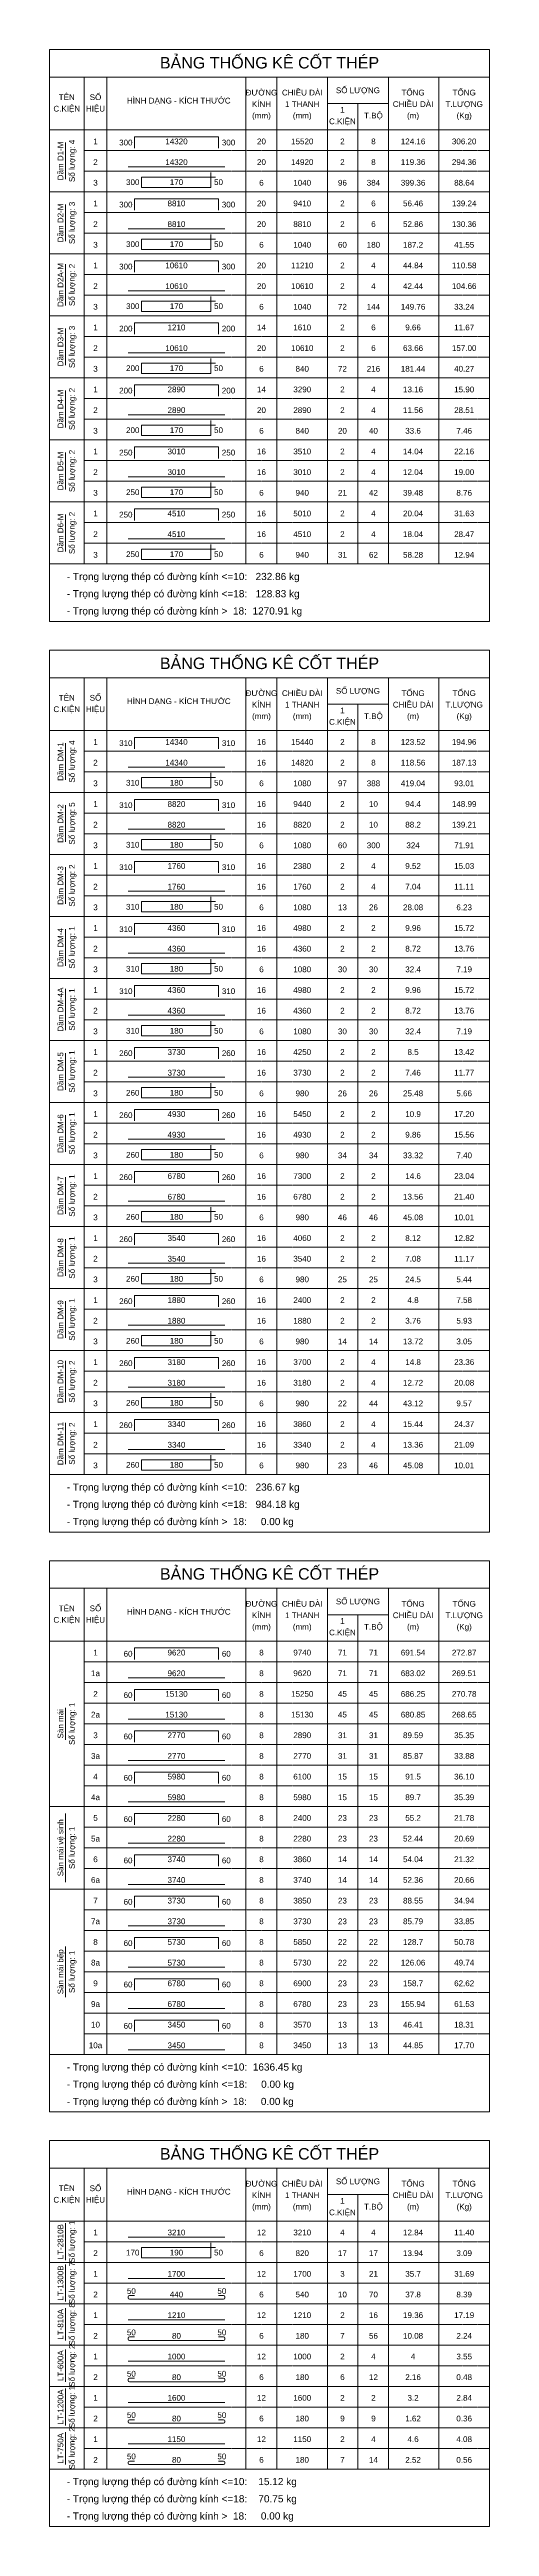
# Model space of a CAD drawing. Header units: inches. Extents: x 0 to 9575, y -6398350 to -6344425.
import ezdxf
from ezdxf.enums import TextEntityAlignment as Align

# ---------------------------------------------------------------- set-up
doc = ezdxf.new("R2010")
doc.units = ezdxf.units.IN
doc.header["$MEASUREMENT"] = 0
doc.linetypes.add('HIDDENX2', pattern=[0.75, 0.5, -0.25])
for name, color, linetype, lineweight in [('Bao', 2, 'Continuous', 0), ('NetMo', 9, 'HIDDENX2', 0), ('Steel', 4, 'Continuous', 0), ('Text', 2, 'Continuous', 0), ('TextThep', 7, 'Continuous', 0)]:
    doc.layers.add(name, color=color, linetype=linetype, lineweight=lineweight)
doc.styles.add('Hoa', font='micross_0.ttf')
doc.styles.add('Thuong', font='micross_0.ttf')

msp = doc.modelspace()

# ---------------------------------------------------------------- linework, layer by layer
at = {"layer": 'Bao'}
for p, q in [((0, -6344425), (9575, -6344425)), ((0, -6344425), (0, -6356875)), ((9575, -6344425), (9575, -6356875)), ((0, -6345025), (9575, -6345025)), ((750, -6345025), (750, -6355625)), ((1250, -6345025), (1250, -6355625)), ((4275, -6345025), (4275, -6355625)), ((4950, -6345025), (4950, -6355625)), ((6050, -6345025), (6050, -6355625)), ((7375, -6345025), (7375, -6355625)), ((8475, -6345025), (8475, -6355625)), ((6050, -6345600), (7375, -6345600)), ((6712.5, -6345600), (6712.5, -6355625)), ((0, -6346175), (9575, -6346175)), ((0, -6357500), (9575, -6357500)), ((0, -6357500), (0, -6376700)), ((9575, -6357500), (9575, -6376700)), ((0, -6358100), (9575, -6358100)), ((750, -6358100), (750, -6375450)), ((1250, -6358100), (1250, -6375450)), ((4275, -6358100), (4275, -6375450)), ((4950, -6358100), (4950, -6375450)), ((6050, -6358100), (6050, -6375450)), ((7375, -6358100), (7375, -6375450)), ((8475, -6358100), (8475, -6375450)), ((6050, -6358675), (7375, -6358675)), ((6712.5, -6358675), (6712.5, -6375450)), ((0, -6359250), (9575, -6359250)), ((0, -6377325), (9575, -6377325)), ((0, -6377325), (0, -6389325)), ((9575, -6377325), (9575, -6389325)), ((0, -6377925), (9575, -6377925)), ((750, -6377925), (750, -6388075)), ((1250, -6377925), (1250, -6388075)), ((4275, -6377925), (4275, -6388075)), ((4950, -6377925), (4950, -6388075)), ((6050, -6377925), (6050, -6388075)), ((7375, -6377925), (7375, -6388075)), ((8475, -6377925), (8475, -6388075)), ((6050, -6378500), (7375, -6378500)), ((6712.5, -6378500), (6712.5, -6388075)), ((0, -6379075), (9575, -6379075)), ((0, -6389950), (9575, -6389950)), ((0, -6389950), (0, -6398350)), ((9575, -6389950), (9575, -6398350)), ((0, -6390550), (9575, -6390550)), ((750, -6390550), (750, -6397100)), ((1250, -6390550), (1250, -6397100)), ((4275, -6390550), (4275, -6397100)), ((4950, -6390550), (4950, -6397100)), ((6050, -6390550), (6050, -6397100)), ((7375, -6390550), (7375, -6397100)), ((8475, -6390550), (8475, -6397100)), ((6050, -6391125), (7375, -6391125)), ((6712.5, -6391125), (6712.5, -6397100)), ((0, -6391700), (9575, -6391700))]:
    msp.add_line(p, q, dxfattribs=at)
at = {"layer": 'NetMo'}
for p, q in [((750, -6346625), (9575, -6346625)), ((750, -6347075), (9575, -6347075)), ((750, -6347525), (9575, -6347525)), ((750, -6347975), (9575, -6347975)), ((750, -6348425), (9575, -6348425)), ((750, -6348875), (9575, -6348875)), ((750, -6349325), (9575, -6349325)), ((750, -6349775), (9575, -6349775)), ((750, -6350225), (9575, -6350225)), ((750, -6350675), (9575, -6350675)), ((750, -6351125), (9575, -6351125)), ((750, -6351575), (9575, -6351575)), ((750, -6352025), (9575, -6352025)), ((750, -6352475), (9575, -6352475)), ((750, -6352925), (9575, -6352925)), ((750, -6353375), (9575, -6353375)), ((750, -6353825), (9575, -6353825)), ((750, -6354275), (9575, -6354275)), ((750, -6354725), (9575, -6354725)), ((750, -6355175), (9575, -6355175)), ((750, -6355625), (9575, -6355625)), ((750, -6359700), (9575, -6359700)), ((750, -6360150), (9575, -6360150)), ((750, -6360600), (9575, -6360600)), ((750, -6361050), (9575, -6361050)), ((750, -6361500), (9575, -6361500)), ((750, -6361950), (9575, -6361950)), ((750, -6362400), (9575, -6362400)), ((750, -6362850), (9575, -6362850)), ((750, -6363300), (9575, -6363300)), ((750, -6363750), (9575, -6363750)), ((750, -6364200), (9575, -6364200)), ((750, -6364650), (9575, -6364650)), ((750, -6365100), (9575, -6365100)), ((750, -6365550), (9575, -6365550)), ((750, -6366000), (9575, -6366000)), ((750, -6366450), (9575, -6366450)), ((750, -6366900), (9575, -6366900)), ((750, -6367350), (9575, -6367350)), ((750, -6367800), (9575, -6367800)), ((750, -6368250), (9575, -6368250)), ((750, -6368700), (9575, -6368700)), ((750, -6369150), (9575, -6369150)), ((750, -6369600), (9575, -6369600)), ((750, -6370050), (9575, -6370050)), ((750, -6370500), (9575, -6370500)), ((750, -6370950), (9575, -6370950)), ((750, -6371400), (9575, -6371400)), ((750, -6371850), (9575, -6371850)), ((750, -6372300), (9575, -6372300)), ((750, -6372750), (9575, -6372750)), ((750, -6373200), (9575, -6373200)), ((750, -6373650), (9575, -6373650)), ((750, -6374100), (9575, -6374100)), ((750, -6374550), (9575, -6374550)), ((750, -6375000), (9575, -6375000)), ((750, -6375450), (9575, -6375450)), ((750, -6379525), (9575, -6379525)), ((750, -6379975), (9575, -6379975)), ((750, -6380425), (9575, -6380425)), ((750, -6380875), (9575, -6380875)), ((750, -6381325), (9575, -6381325)), ((750, -6381775), (9575, -6381775)), ((750, -6382225), (9575, -6382225)), ((750, -6382675), (9575, -6382675)), ((750, -6383125), (9575, -6383125)), ((750, -6383575), (9575, -6383575)), ((750, -6384025), (9575, -6384025)), ((750, -6384475), (9575, -6384475)), ((750, -6384925), (9575, -6384925)), ((750, -6385375), (9575, -6385375)), ((750, -6385825), (9575, -6385825)), ((750, -6386275), (9575, -6386275)), ((750, -6386725), (9575, -6386725)), ((750, -6387175), (9575, -6387175)), ((750, -6387625), (9575, -6387625)), ((750, -6388075), (9575, -6388075)), ((750, -6392150), (9575, -6392150)), ((750, -6392600), (9575, -6392600)), ((750, -6393050), (9575, -6393050)), ((750, -6393500), (9575, -6393500)), ((750, -6393950), (9575, -6393950)), ((750, -6394400), (9575, -6394400)), ((750, -6394850), (9575, -6394850)), ((750, -6395300), (9575, -6395300)), ((750, -6395750), (9575, -6395750)), ((750, -6396200), (9575, -6396200)), ((750, -6396650), (9575, -6396650)), ((750, -6397100), (9575, -6397100))]:
    msp.add_line(p, q, dxfattribs=at)
at = {"layer": 'Steel'}
for points in [[(1850, -6346575), (1850, -6346325), (3675, -6346325), (3675, -6346575)], [(1712.5, -6346975), (3812.5, -6346975)], [(3612.5, -6347200), (2000, -6347200), (2000, -6347425), (3512.5, -6347425), (3512.5, -6347100)], [(1850, -6347925), (1850, -6347675), (3675, -6347675), (3675, -6347925)], [(1712.5, -6348325), (3812.5, -6348325)], [(3612.5, -6348550), (2000, -6348550), (2000, -6348775), (3512.5, -6348775), (3512.5, -6348450)], [(1850, -6349275), (1850, -6349025), (3675, -6349025), (3675, -6349275)], [(1712.5, -6349675), (3812.5, -6349675)], [(3612.5, -6349900), (2000, -6349900), (2000, -6350125), (3512.5, -6350125), (3512.5, -6349800)], [(1850, -6350625), (1850, -6350375), (3675, -6350375), (3675, -6350625)], [(1712.5, -6351025), (3812.5, -6351025)], [(3612.5, -6351250), (2000, -6351250), (2000, -6351475), (3512.5, -6351475), (3512.5, -6351150)], [(1850, -6351975), (1850, -6351725), (3675, -6351725), (3675, -6351975)], [(1712.5, -6352375), (3812.5, -6352375)], [(3612.5, -6352600), (2000, -6352600), (2000, -6352825), (3512.5, -6352825), (3512.5, -6352500)], [(1850, -6353325), (1850, -6353075), (3675, -6353075), (3675, -6353325)], [(1712.5, -6353725), (3812.5, -6353725)], [(3612.5, -6353950), (2000, -6353950), (2000, -6354175), (3512.5, -6354175), (3512.5, -6353850)], [(1850, -6354675), (1850, -6354425), (3675, -6354425), (3675, -6354675)], [(1712.5, -6355075), (3812.5, -6355075)], [(3612.5, -6355300), (2000, -6355300), (2000, -6355525), (3512.5, -6355525), (3512.5, -6355200)], [(1850, -6359650), (1850, -6359400), (3675, -6359400), (3675, -6359650)], [(1712.5, -6360050), (3812.5, -6360050)], [(3612.5, -6360275), (2000, -6360275), (2000, -6360500), (3512.5, -6360500), (3512.5, -6360175)], [(1850, -6361000), (1850, -6360750), (3675, -6360750), (3675, -6361000)], [(1712.5, -6361400), (3812.5, -6361400)], [(3612.5, -6361625), (2000, -6361625), (2000, -6361850), (3512.5, -6361850), (3512.5, -6361525)], [(1850, -6362350), (1850, -6362100), (3675, -6362100), (3675, -6362350)], [(1712.5, -6362750), (3812.5, -6362750)], [(3612.5, -6362975), (2000, -6362975), (2000, -6363200), (3512.5, -6363200), (3512.5, -6362875)], [(1850, -6363700), (1850, -6363450), (3675, -6363450), (3675, -6363700)], [(1712.5, -6364100), (3812.5, -6364100)], [(3612.5, -6364325), (2000, -6364325), (2000, -6364550), (3512.5, -6364550), (3512.5, -6364225)], [(1850, -6365050), (1850, -6364800), (3675, -6364800), (3675, -6365050)], [(1712.5, -6365450), (3812.5, -6365450)], [(3612.5, -6365675), (2000, -6365675), (2000, -6365900), (3512.5, -6365900), (3512.5, -6365575)], [(1850, -6366400), (1850, -6366150), (3675, -6366150), (3675, -6366400)], [(1712.5, -6366800), (3812.5, -6366800)], [(3612.5, -6367025), (2000, -6367025), (2000, -6367250), (3512.5, -6367250), (3512.5, -6366925)], [(1850, -6367750), (1850, -6367500), (3675, -6367500), (3675, -6367750)], [(1712.5, -6368150), (3812.5, -6368150)], [(3612.5, -6368375), (2000, -6368375), (2000, -6368600), (3512.5, -6368600), (3512.5, -6368275)], [(1850, -6369100), (1850, -6368850), (3675, -6368850), (3675, -6369100)], [(1712.5, -6369500), (3812.5, -6369500)], [(3612.5, -6369725), (2000, -6369725), (2000, -6369950), (3512.5, -6369950), (3512.5, -6369625)], [(1850, -6370450), (1850, -6370200), (3675, -6370200), (3675, -6370450)], [(1712.5, -6370850), (3812.5, -6370850)], [(3612.5, -6371075), (2000, -6371075), (2000, -6371300), (3512.5, -6371300), (3512.5, -6370975)], [(1850, -6371800), (1850, -6371550), (3675, -6371550), (3675, -6371800)], [(1712.5, -6372200), (3812.5, -6372200)], [(3612.5, -6372425), (2000, -6372425), (2000, -6372650), (3512.5, -6372650), (3512.5, -6372325)], [(1850, -6373150), (1850, -6372900), (3675, -6372900), (3675, -6373150)], [(1712.5, -6373550), (3812.5, -6373550)], [(3612.5, -6373775), (2000, -6373775), (2000, -6374000), (3512.5, -6374000), (3512.5, -6373675)], [(1850, -6374500), (1850, -6374250), (3675, -6374250), (3675, -6374500)], [(1712.5, -6374900), (3812.5, -6374900)], [(3612.5, -6375125), (2000, -6375125), (2000, -6375350), (3512.5, -6375350), (3512.5, -6375025)], [(1850, -6379475), (1850, -6379225), (3675, -6379225), (3675, -6379475)], [(1712.5, -6379875), (3812.5, -6379875)], [(1850, -6380375), (1850, -6380125), (3675, -6380125), (3675, -6380375)], [(1712.5, -6380775), (3812.5, -6380775)], [(1850, -6381275), (1850, -6381025), (3675, -6381025), (3675, -6381275)], [(1712.5, -6381675), (3812.5, -6381675)], [(1850, -6382175), (1850, -6381925), (3675, -6381925), (3675, -6382175)], [(1712.5, -6382575), (3812.5, -6382575)], [(1850, -6383075), (1850, -6382825), (3675, -6382825), (3675, -6383075)], [(1712.5, -6383475), (3812.5, -6383475)], [(1850, -6383975), (1850, -6383725), (3675, -6383725), (3675, -6383975)], [(1712.5, -6384375), (3812.5, -6384375)], [(1850, -6384875), (1850, -6384625), (3675, -6384625), (3675, -6384875)], [(1712.5, -6385275), (3812.5, -6385275)], [(1850, -6385775), (1850, -6385525), (3675, -6385525), (3675, -6385775)], [(1712.5, -6386175), (3812.5, -6386175)], [(1850, -6386675), (1850, -6386425), (3675, -6386425), (3675, -6386675)], [(1712.5, -6387075), (3812.5, -6387075)], [(1850, -6387575), (1850, -6387325), (3675, -6387325), (3675, -6387575)], [(1712.5, -6387975), (3812.5, -6387975)], [(1712.5, -6392050), (3812.5, -6392050)], [(3612.5, -6392275), (2000, -6392275), (2000, -6392500), (3512.5, -6392500), (3512.5, -6392175)], [(1712.5, -6392950), (3812.5, -6392950)], [(1712.5, -6393850), (3812.5, -6393850)], [(1712.5, -6394750), (3812.5, -6394750)], [(1712.5, -6395650), (3812.5, -6395650)], [(1712.5, -6396550), (3812.5, -6396550)]]:
    msp.add_lwpolyline(points, dxfattribs=at)
for points in [[(1850, -6393325), (1737.5, -6393325, 0.41421356), (1712.5, -6393350), (1712.5, -6393375, 0.41421356), (1737.5, -6393400), (3787.5, -6393400, 0.41421356), (3812.5, -6393375), (3812.5, -6393350, 0.41421356), (3787.5, -6393325), (3675, -6393325)], [(1850, -6394225), (1737.5, -6394225, 0.41421356), (1712.5, -6394250), (1712.5, -6394275, 0.41421356), (1737.5, -6394300), (3787.5, -6394300, 0.41421356), (3812.5, -6394275), (3812.5, -6394250, 0.41421356), (3787.5, -6394225), (3675, -6394225)], [(1850, -6395125), (1737.5, -6395125, 0.41421356), (1712.5, -6395150), (1712.5, -6395175, 0.41421356), (1737.5, -6395200), (3787.5, -6395200, 0.41421356), (3812.5, -6395175), (3812.5, -6395150, 0.41421356), (3787.5, -6395125), (3675, -6395125)], [(1850, -6396025), (1737.5, -6396025, 0.41421356), (1712.5, -6396050), (1712.5, -6396075, 0.41421356), (1737.5, -6396100), (3787.5, -6396100, 0.41421356), (3812.5, -6396075), (3812.5, -6396050, 0.41421356), (3787.5, -6396025), (3675, -6396025)], [(1850, -6396925), (1737.5, -6396925, 0.41421356), (1712.5, -6396950), (1712.5, -6396975, 0.41421356), (1737.5, -6397000), (3787.5, -6397000, 0.41421356), (3812.5, -6396975), (3812.5, -6396950, 0.41421356), (3787.5, -6396925), (3675, -6396925)]]:
    msp.add_lwpolyline(points, format="xyb", dxfattribs=at)
at = {"layer": 'Text'}
for p, q in [((350, -6347250), (350, -6346450)), ((0, -6347525), (9575, -6347525)), ((350, -6348600), (350, -6347800)), ((0, -6348875), (9575, -6348875)), ((350, -6350000), (350, -6349100)), ((0, -6350225), (9575, -6350225)), ((350, -6351300), (350, -6350500)), ((0, -6351575), (9575, -6351575)), ((350, -6352650), (350, -6351850)), ((0, -6352925), (9575, -6352925)), ((350, -6354000), (350, -6353200)), ((0, -6354275), (9575, -6354275)), ((350, -6355350), (350, -6354550)), ((0, -6355625), (9575, -6355625)), ((0, -6355625), (9575, -6355625)), ((0, -6356875), (9575, -6356875)), ((350, -6360325), (350, -6359525)), ((0, -6360600), (9575, -6360600)), ((350, -6361675), (350, -6360875)), ((0, -6361950), (9575, -6361950)), ((350, -6363025), (350, -6362225)), ((0, -6363300), (9575, -6363300)), ((350, -6364375), (350, -6363575)), ((0, -6364650), (9575, -6364650)), ((350, -6365775), (350, -6364875)), ((0, -6366000), (9575, -6366000)), ((350, -6367075), (350, -6366275)), ((0, -6367350), (9575, -6367350)), ((350, -6368425), (350, -6367625)), ((0, -6368700), (9575, -6368700)), ((350, -6369775), (350, -6368975)), ((0, -6370050), (9575, -6370050)), ((350, -6371125), (350, -6370325)), ((0, -6371400), (9575, -6371400)), ((350, -6372475), (350, -6371675)), ((0, -6372750), (9575, -6372750)), ((350, -6373875), (350, -6372975)), ((0, -6374100), (9575, -6374100)), ((350, -6375225), (350, -6374325)), ((0, -6375450), (9575, -6375450)), ((0, -6375450), (9575, -6375450)), ((0, -6376700), (9575, -6376700)), ((350, -6381225), (350, -6380525)), ((0, -6382675), (9575, -6382675)), ((350, -6384325), (350, -6382825)), ((0, -6384475), (9575, -6384475)), ((350, -6386825), (350, -6385725)), ((0, -6388075), (9575, -6388075)), ((0, -6388075), (9575, -6388075)), ((0, -6389325), (9575, -6389325)), ((350, -6392550), (350, -6391750)), ((0, -6392600), (9575, -6392600)), ((350, -6393450), (350, -6392650)), ((0, -6393500), (9575, -6393500)), ((350, -6394300), (350, -6393600)), ((0, -6394400), (9575, -6394400)), ((350, -6395200), (350, -6394500)), ((0, -6395300), (9575, -6395300)), ((350, -6396150), (350, -6395350)), ((0, -6396200), (9575, -6396200)), ((350, -6397000), (350, -6396300)), ((0, -6397100), (9575, -6397100)), ((0, -6397100), (9575, -6397100)), ((0, -6398350), (9575, -6398350))]:
    msp.add_line(p, q, dxfattribs=at)

# ---------------------------------------------------------------- texts
at = {"layer": 'Text', "color": 4, "style": 'Hoa'}
for p in [(4787.5, -6344837.5), (4787.5, -6357912.5), (4787.5, -6377737.5), (4787.5, -6390362.5)]:
    msp.add_text('BẢNG THỐNG KÊ CỐT THÉP', height=250, dxfattribs=at).set_placement(p, align=Align.CENTER)
at = {"layer": 'Text'}
for s, style, p in [('ĐƯỜNG', 'Hoa', (4612.5, -6345425)), ('CHIỀU DÀI', 'Hoa', (5500, -6345425)), ('SỐ LƯỢNG', 'Hoa', (6712.5, -6345375)), ('TỔNG', 'Hoa', (7912.5, -6345425)), ('TỔNG', 'Hoa', (9025, -6345425)), ('C.KIỆN', 'Hoa', (375, -6345775)), ('TÊN', 'Hoa', (375, -6345525)), ('HIỆU', 'Hoa', (1000, -6345775)), ('SỐ', 'Hoa', (1000, -6345525)), ('HÌNH DẠNG - KÍCH THƯỚC', 'Hoa', (2812.5, -6345600)), ('KÍNH', 'Hoa', (4612.5, -6345675)), ('(mm)', 'Thuong', (4612.5, -6345925)), ('1 THANH', 'Hoa', (5500, -6345675)), ('(mm)', 'Thuong', (5500, -6345925)), ('C.KIỆN', 'Hoa', (6375, -6346050)), ('1', 'Hoa', (6375, -6345800)), ('T.BỘ', 'Hoa', (7050, -6345925)), ('CHIỀU DÀI', 'Hoa', (7912.5, -6345675)), ('(m)', 'Thuong', (7912.5, -6345925)), ('T.LƯỢNG', 'Hoa', (9025, -6345675)), ('(Kg)', 'Thuong', (9025, -6345925)), ('SỐ LƯỢNG', 'Hoa', (6712.5, -6358450)), ('C.KIỆN', 'Hoa', (375, -6358850)), ('TÊN', 'Hoa', (375, -6358600)), ('HIỆU', 'Hoa', (1000, -6358850)), ('SỐ', 'Hoa', (1000, -6358600)), ('HÌNH DẠNG - KÍCH THƯỚC', 'Hoa', (2812.5, -6358675)), ('ĐƯỜNG', 'Hoa', (4612.5, -6358500)), ('KÍNH', 'Hoa', (4612.5, -6358750)), ('CHIỀU DÀI', 'Hoa', (5500, -6358500)), ('1 THANH', 'Hoa', (5500, -6358750)), ('1', 'Hoa', (6375, -6358875)), ('CHIỀU DÀI', 'Hoa', (7912.5, -6358750)), ('TỔNG', 'Hoa', (7912.5, -6358500)), ('T.LƯỢNG', 'Hoa', (9025, -6358750)), ('TỔNG', 'Hoa', (9025, -6358500)), ('(mm)', 'Thuong', (4612.5, -6359000)), ('(mm)', 'Thuong', (5500, -6359000)), ('C.KIỆN', 'Hoa', (6375, -6359125)), ('T.BỘ', 'Hoa', (7050, -6359000)), ('(m)', 'Thuong', (7912.5, -6359000)), ('(Kg)', 'Thuong', (9025, -6359000)), ('ĐƯỜNG', 'Hoa', (4612.5, -6378325)), ('CHIỀU DÀI', 'Hoa', (5500, -6378325)), ('SỐ LƯỢNG', 'Hoa', (6712.5, -6378275)), ('TỔNG', 'Hoa', (7912.5, -6378325)), ('TỔNG', 'Hoa', (9025, -6378325)), ('C.KIỆN', 'Hoa', (375, -6378675)), ('TÊN', 'Hoa', (375, -6378425)), ('HIỆU', 'Hoa', (1000, -6378675)), ('SỐ', 'Hoa', (1000, -6378425)), ('HÌNH DẠNG - KÍCH THƯỚC', 'Hoa', (2812.5, -6378500)), ('KÍNH', 'Hoa', (4612.5, -6378575)), ('(mm)', 'Thuong', (4612.5, -6378825)), ('1 THANH', 'Hoa', (5500, -6378575)), ('(mm)', 'Thuong', (5500, -6378825)), ('1', 'Hoa', (6375, -6378700)), ('T.BỘ', 'Hoa', (7050, -6378825)), ('CHIỀU DÀI', 'Hoa', (7912.5, -6378575)), ('(m)', 'Thuong', (7912.5, -6378825)), ('T.LƯỢNG', 'Hoa', (9025, -6378575)), ('(Kg)', 'Thuong', (9025, -6378825)), ('C.KIỆN', 'Hoa', (6375, -6378950)), ('C.KIỆN', 'Hoa', (375, -6391300)), ('TÊN', 'Hoa', (375, -6391050)), ('HIỆU', 'Hoa', (1000, -6391300)), ('SỐ', 'Hoa', (1000, -6391050)), ('HÌNH DẠNG - KÍCH THƯỚC', 'Hoa', (2812.5, -6391125)), ('ĐƯỜNG', 'Hoa', (4612.5, -6390950)), ('KÍNH', 'Hoa', (4612.5, -6391200)), ('CHIỀU DÀI', 'Hoa', (5500, -6390950)), ('1 THANH', 'Hoa', (5500, -6391200)), ('SỐ LƯỢNG', 'Hoa', (6712.5, -6390900)), ('CHIỀU DÀI', 'Hoa', (7912.5, -6391200)), ('TỔNG', 'Hoa', (7912.5, -6390950)), ('T.LƯỢNG', 'Hoa', (9025, -6391200)), ('TỔNG', 'Hoa', (9025, -6390950)), ('(mm)', 'Thuong', (4612.5, -6391450)), ('(mm)', 'Thuong', (5500, -6391450)), ('C.KIỆN', 'Hoa', (6375, -6391575)), ('1', 'Hoa', (6375, -6391325)), ('T.BỘ', 'Hoa', (7050, -6391450)), ('(m)', 'Thuong', (7912.5, -6391450)), ('(Kg)', 'Thuong', (9025, -6391450))]:
    msp.add_text(s, height=125, dxfattribs=dict(at, style=style)).set_placement(p, align=Align.CENTER)
at = {"layer": 'Text', "style": 'Hoa'}
for s, p in [('Số lượng: 4', (550, -6346850)), ('Dầm D1-M', (300, -6346850)), ('Dầm D2-M', (300, -6348200)), ('Số lượng: 3', (550, -6348200)), ('Dầm D2A-M', (300, -6349550)), ('Số lượng: 2', (550, -6349550)), ('Dầm D3-M', (300, -6350900)), ('Số lượng: 3', (550, -6350900)), ('Số lượng: 2', (550, -6352250)), ('Dầm D4-M', (300, -6352250)), ('Dầm D5-M', (300, -6353600)), ('Số lượng: 2', (550, -6353600)), ('Số lượng: 2', (550, -6354950)), ('Dầm D6-M', (300, -6354950)), ('Dầm DM-1', (300, -6359925)), ('Số lượng: 4', (550, -6359925)), ('Dầm DM-2', (300, -6361275)), ('Số lượng: 5', (550, -6361275)), ('Dầm DM-3', (300, -6362625)), ('Số lượng: 2', (550, -6362625)), ('Dầm DM-4', (300, -6363975)), ('Số lượng: 1', (550, -6363975)), ('Dầm DM-4A', (300, -6365325)), ('Số lượng: 1', (550, -6365325)), ('Dầm DM-5', (300, -6366675)), ('Số lượng: 1', (550, -6366675)), ('Dầm DM-6', (300, -6368025)), ('Số lượng: 1', (550, -6368025)), ('Dầm DM-7', (300, -6369375)), ('Số lượng: 1', (550, -6369375)), ('Dầm DM-8', (300, -6370725)), ('Số lượng: 1', (550, -6370725)), ('Dầm DM-9', (300, -6372075)), ('Số lượng: 1', (550, -6372075)), ('Dầm DM-10', (300, -6373425)), ('Số lượng: 2', (550, -6373425)), ('Dầm DM-11', (300, -6374775)), ('Số lượng: 2', (550, -6374775)), ('Sàn mái', (300, -6380875)), ('Số lượng: 1', (550, -6380875)), ('Sàn mái vệ sinh', (300, -6383575)), ('Số lượng: 1', (550, -6383575)), ('Sàn mái bếp', (300, -6386275)), ('Số lượng: 1', (550, -6386275)), ('Số lượng: 1', (550, -6392150)), ('LT-2810B', (300, -6392150)), ('LT-1300B', (300, -6393050)), ('Số lượng: 7', (550, -6393050)), ('LT-810A', (300, -6393950)), ('Số lượng: 8', (550, -6393950)), ('Số lượng: 2', (550, -6394850)), ('LT-600A', (300, -6394850)), ('LT-1200A', (300, -6395750)), ('Số lượng: 1', (550, -6395750)), ('LT-750A', (300, -6396650)), ('Số lượng: 2', (550, -6396650))]:
    msp.add_text(s, height=125, rotation=90.00021, dxfattribs=at).set_placement(p, align=Align.CENTER)
for s, p in [('- Trọng lượng thép có đường kính <=10:   232.86 kg', (375, -6355975)), ('- Trọng lượng thép có đường kính <=18:   128.83 kg', (375, -6356350)), ('- Trọng lượng thép có đường kính >  18:  1270.91 kg', (375, -6356725)), ('- Trọng lượng thép có đường kính <=10:   236.67 kg', (375, -6375800)), ('- Trọng lượng thép có đường kính <=18:   984.18 kg', (375, -6376175)), ('- Trọng lượng thép có đường kính >  18:     0.00 kg', (375, -6376550)), ('- Trọng lượng thép có đường kính <=10:  1636.45 kg', (375, -6388425)), ('- Trọng lượng thép có đường kính <=18:     0.00 kg', (375, -6388800)), ('- Trọng lượng thép có đường kính >  18:     0.00 kg', (375, -6389175)), ('- Trọng lượng thép có đường kính <=10:    15.12 kg', (375, -6397450)), ('- Trọng lượng thép có đường kính <=18:    70.75 kg', (375, -6397825)), ('- Trọng lượng thép có đường kính >  18:     0.00 kg', (375, -6398200))]:
    msp.add_text(s, height=156.25, dxfattribs=at).set_placement(p)
at = {"layer": 'TextThep', "style": 'Hoa'}
for s, p in [('1', (1000, -6346525)), ('14320', (2762.5, -6346525)), ('20', (4612.5, -6346525)), ('2', (1000, -6346975)), ('14320', (2762.5, -6346975)), ('20', (4612.5, -6346975)), ('14920', (5500, -6346975)), ('2', (6375, -6346975)), ('8', (7050, -6346975)), ('119.36', (7912.5, -6346975)), ('294.36', (9025, -6346975)), ('3', (1000, -6347425)), ('170', (2762.5, -6347412.5)), ('6', (4612.5, -6347425)), ('1', (1000, -6347875)), ('8810', (2762.5, -6347875)), ('20', (4612.5, -6347875)), ('2', (1000, -6348325)), ('8810', (2762.5, -6348325)), ('20', (4612.5, -6348325)), ('8810', (5500, -6348325)), ('2', (6375, -6348325)), ('6', (7050, -6348325)), ('52.86', (7912.5, -6348325)), ('130.36', (9025, -6348325)), ('3', (1000, -6348775)), ('1', (1000, -6349225)), ('10610', (2762.5, -6349225)), ('170', (2762.5, -6348762.5)), ('20', (4612.5, -6349225)), ('6', (4612.5, -6348775)), ('2', (1000, -6349675)), ('10610', (2762.5, -6349675)), ('20', (4612.5, -6349675)), ('10610', (5500, -6349675)), ('2', (6375, -6349675)), ('4', (7050, -6349675)), ('42.44', (7912.5, -6349675)), ('104.66', (9025, -6349675)), ('3', (1000, -6350125)), ('170', (2762.5, -6350112.5)), ('6', (4612.5, -6350125)), ('1', (1000, -6350575)), ('1210', (2762.5, -6350575)), ('14', (4612.5, -6350575)), ('2', (1000, -6351025)), ('10610', (2762.5, -6351025)), ('20', (4612.5, -6351025)), ('10610', (5500, -6351025)), ('2', (6375, -6351025)), ('6', (7050, -6351025)), ('63.66', (7912.5, -6351025)), ('157.00', (9025, -6351025)), ('3', (1000, -6351475)), ('1', (1000, -6351925)), ('2890', (2762.5, -6351925)), ('170', (2762.5, -6351462.5)), ('14', (4612.5, -6351925)), ('6', (4612.5, -6351475)), ('2', (1000, -6352375)), ('2890', (2762.5, -6352375)), ('20', (4612.5, -6352375)), ('2890', (5500, -6352375)), ('2', (6375, -6352375)), ('4', (7050, -6352375)), ('11.56', (7912.5, -6352375)), ('28.51', (9025, -6352375)), ('3', (1000, -6352825)), ('170', (2762.5, -6352812.5)), ('6', (4612.5, -6352825)), ('1', (1000, -6353275)), ('3010', (2762.5, -6353275)), ('16', (4612.5, -6353275)), ('2', (1000, -6353725)), ('3010', (2762.5, -6353725)), ('16', (4612.5, -6353725)), ('3010', (5500, -6353725)), ('2', (6375, -6353725)), ('4', (7050, -6353725)), ('12.04', (7912.5, -6353725)), ('19.00', (9025, -6353725)), ('3', (1000, -6354175)), ('1', (1000, -6354625)), ('4510', (2762.5, -6354625)), ('170', (2762.5, -6354162.5)), ('16', (4612.5, -6354625)), ('6', (4612.5, -6354175)), ('2', (1000, -6355075)), ('4510', (2762.5, -6355075)), ('16', (4612.5, -6355075)), ('4510', (5500, -6355075)), ('2', (6375, -6355075)), ('4', (7050, -6355075)), ('18.04', (7912.5, -6355075)), ('28.47', (9025, -6355075)), ('3', (1000, -6355525)), ('170', (2762.5, -6355512.5)), ('6', (4612.5, -6355525)), ('2', (1000, -6360050)), ('1', (1000, -6359600)), ('14340', (2762.5, -6359600)), ('14340', (2762.5, -6360050)), ('16', (4612.5, -6359600)), ('16', (4612.5, -6360050)), ('14820', (5500, -6360050)), ('2', (6375, -6360050)), ('8', (7050, -6360050)), ('118.56', (7912.5, -6360050)), ('187.13', (9025, -6360050)), ('3', (1000, -6360500)), ('180', (2762.5, -6360487.5)), ('6', (4612.5, -6360500)), ('1', (1000, -6360950)), ('8820', (2762.5, -6360950)), ('16', (4612.5, -6360950)), ('2', (1000, -6361400)), ('8820', (2762.5, -6361400)), ('16', (4612.5, -6361400)), ('8820', (5500, -6361400)), ('2', (6375, -6361400)), ('10', (7050, -6361400)), ('88.2', (7912.5, -6361400)), ('139.21', (9025, -6361400)), ('3', (1000, -6361850)), ('180', (2762.5, -6361837.5)), ('6', (4612.5, -6361850)), ('2', (1000, -6362750)), ('1', (1000, -6362300)), ('1760', (2762.5, -6362300)), ('1760', (2762.5, -6362750)), ('16', (4612.5, -6362300)), ('16', (4612.5, -6362750)), ('1760', (5500, -6362750)), ('2', (6375, -6362750)), ('4', (7050, -6362750)), ('7.04', (7912.5, -6362750)), ('11.11', (9025, -6362750)), ('3', (1000, -6363200)), ('180', (2762.5, -6363187.5)), ('6', (4612.5, -6363200)), ('1', (1000, -6363650)), ('4360', (2762.5, -6363650)), ('16', (4612.5, -6363650)), ('2', (1000, -6364100)), ('4360', (2762.5, -6364100)), ('16', (4612.5, -6364100)), ('4360', (5500, -6364100)), ('2', (6375, -6364100)), ('2', (7050, -6364100)), ('8.72', (7912.5, -6364100)), ('13.76', (9025, -6364100)), ('3', (1000, -6364550)), ('180', (2762.5, -6364537.5)), ('6', (4612.5, -6364550)), ('2', (1000, -6365450)), ('1', (1000, -6365000)), ('4360', (2762.5, -6365000)), ('4360', (2762.5, -6365450)), ('16', (4612.5, -6365000)), ('16', (4612.5, -6365450)), ('4360', (5500, -6365450)), ('2', (6375, -6365450)), ('2', (7050, -6365450)), ('8.72', (7912.5, -6365450)), ('13.76', (9025, -6365450)), ('3', (1000, -6365900)), ('180', (2762.5, -6365887.5)), ('6', (4612.5, -6365900)), ('1', (1000, -6366350)), ('3730', (2762.5, -6366350)), ('16', (4612.5, -6366350)), ('2', (1000, -6366800)), ('3730', (2762.5, -6366800)), ('16', (4612.5, -6366800)), ('3730', (5500, -6366800)), ('2', (6375, -6366800)), ('2', (7050, -6366800)), ('7.46', (7912.5, -6366800)), ('11.77', (9025, -6366800)), ('3', (1000, -6367250)), ('180', (2762.5, -6367237.5)), ('6', (4612.5, -6367250)), ('2', (1000, -6368150)), ('1', (1000, -6367700)), ('4930', (2762.5, -6367700)), ('4930', (2762.5, -6368150)), ('16', (4612.5, -6367700)), ('16', (4612.5, -6368150)), ('4930', (5500, -6368150)), ('2', (6375, -6368150)), ('2', (7050, -6368150)), ('9.86', (7912.5, -6368150)), ('15.56', (9025, -6368150)), ('3', (1000, -6368600)), ('180', (2762.5, -6368587.5)), ('6', (4612.5, -6368600)), ('1', (1000, -6369050)), ('6780', (2762.5, -6369050)), ('16', (4612.5, -6369050)), ('2', (1000, -6369500)), ('6780', (2762.5, -6369500)), ('16', (4612.5, -6369500)), ('6780', (5500, -6369500)), ('2', (6375, -6369500)), ('2', (7050, -6369500)), ('13.56', (7912.5, -6369500)), ('21.40', (9025, -6369500)), ('3', (1000, -6369950)), ('180', (2762.5, -6369937.5)), ('6', (4612.5, -6369950)), ('2', (1000, -6370850)), ('1', (1000, -6370400)), ('3540', (2762.5, -6370400)), ('3540', (2762.5, -6370850)), ('16', (4612.5, -6370400)), ('16', (4612.5, -6370850)), ('3540', (5500, -6370850)), ('2', (6375, -6370850)), ('2', (7050, -6370850)), ('7.08', (7912.5, -6370850)), ('11.17', (9025, -6370850)), ('3', (1000, -6371300)), ('180', (2762.5, -6371287.5)), ('6', (4612.5, -6371300)), ('1', (1000, -6371750)), ('1880', (2762.5, -6371750)), ('16', (4612.5, -6371750)), ('2', (1000, -6372200)), ('1880', (2762.5, -6372200)), ('16', (4612.5, -6372200)), ('1880', (5500, -6372200)), ('2', (6375, -6372200)), ('2', (7050, -6372200)), ('3.76', (7912.5, -6372200)), ('5.93', (9025, -6372200)), ('3', (1000, -6372650)), ('180', (2762.5, -6372637.5)), ('6', (4612.5, -6372650)), ('2', (1000, -6373550)), ('1', (1000, -6373100)), ('3180', (2762.5, -6373100)), ('3180', (2762.5, -6373550)), ('16', (4612.5, -6373100)), ('16', (4612.5, -6373550)), ('3180', (5500, -6373550)), ('2', (6375, -6373550)), ('4', (7050, -6373550)), ('12.72', (7912.5, -6373550)), ('20.08', (9025, -6373550)), ('3', (1000, -6374000)), ('180', (2762.5, -6373987.5)), ('6', (4612.5, -6374000)), ('1', (1000, -6374450)), ('3340', (2762.5, -6374450)), ('16', (4612.5, -6374450)), ('2', (1000, -6374900)), ('3340', (2762.5, -6374900)), ('16', (4612.5, -6374900)), ('3340', (5500, -6374900)), ('2', (6375, -6374900)), ('4', (7050, -6374900)), ('13.36', (7912.5, -6374900)), ('21.09', (9025, -6374900)), ('3', (1000, -6375350)), ('180', (2762.5, -6375337.5)), ('6', (4612.5, -6375350)), ('1', (1000, -6379425)), ('9620', (2762.5, -6379425)), ('8', (4612.5, -6379425)), ('1a', (1000, -6379875)), ('9620', (2762.5, -6379875)), ('8', (4612.5, -6379875)), ('9620', (5500, -6379875)), ('71', (6375, -6379875)), ('71', (7050, -6379875)), ('683.02', (7912.5, -6379875)), ('269.51', (9025, -6379875)), ('2', (1000, -6380325)), ('15130', (2762.5, -6380325)), ('8', (4612.5, -6380325)), ('2a', (1000, -6380775)), ('15130', (2762.5, -6380775)), ('8', (4612.5, -6380775)), ('15130', (5500, -6380775)), ('45', (6375, -6380775)), ('45', (7050, -6380775)), ('680.85', (7912.5, -6380775)), ('268.65', (9025, -6380775)), ('3', (1000, -6381225)), ('2770', (2762.5, -6381225)), ('8', (4612.5, -6381225)), ('3a', (1000, -6381675)), ('4', (1000, -6382125)), ('5980', (2762.5, -6382125)), ('2770', (2762.5, -6381675)), ('8', (4612.5, -6381675)), ('8', (4612.5, -6382125)), ('2770', (5500, -6381675)), ('31', (6375, -6381675)), ('31', (7050, -6381675)), ('85.87', (7912.5, -6381675)), ('33.88', (9025, -6381675)), ('4a', (1000, -6382575)), ('5980', (2762.5, -6382575)), ('8', (4612.5, -6382575)), ('5980', (5500, -6382575)), ('15', (6375, -6382575)), ('15', (7050, -6382575)), ('89.7', (7912.5, -6382575)), ('35.39', (9025, -6382575)), ('5', (1000, -6383025)), ('2280', (2762.5, -6383025)), ('8', (4612.5, -6383025)), ('5a', (1000, -6383475)), ('2280', (2762.5, -6383475)), ('8', (4612.5, -6383475)), ('2280', (5500, -6383475)), ('23', (6375, -6383475)), ('23', (7050, -6383475)), ('52.44', (7912.5, -6383475)), ('20.69', (9025, -6383475)), ('6', (1000, -6383925)), ('3740', (2762.5, -6383925)), ('8', (4612.5, -6383925)), ('6a', (1000, -6384375)), ('7', (1000, -6384825)), ('3740', (2762.5, -6384375)), ('3730', (2762.5, -6384825)), ('8', (4612.5, -6384375)), ('8', (4612.5, -6384825)), ('3740', (5500, -6384375)), ('14', (6375, -6384375)), ('14', (7050, -6384375)), ('52.36', (7912.5, -6384375)), ('20.66', (9025, -6384375)), ('7a', (1000, -6385275)), ('3730', (2762.5, -6385275)), ('8', (4612.5, -6385275)), ('3730', (5500, -6385275)), ('23', (6375, -6385275)), ('23', (7050, -6385275)), ('85.79', (7912.5, -6385275)), ('33.85', (9025, -6385275)), ('8', (1000, -6385725)), ('5730', (2762.5, -6385725)), ('8', (4612.5, -6385725)), ('8a', (1000, -6386175)), ('5730', (2762.5, -6386175)), ('8', (4612.5, -6386175)), ('5730', (5500, -6386175)), ('22', (6375, -6386175)), ('22', (7050, -6386175)), ('126.06', (7912.5, -6386175)), ('49.74', (9025, -6386175)), ('9', (1000, -6386625)), ('6780', (2762.5, -6386625)), ('8', (4612.5, -6386625)), ('9a', (1000, -6387075)), ('10', (1000, -6387525)), ('3450', (2762.5, -6387525)), ('6780', (2762.5, -6387075)), ('8', (4612.5, -6387075)), ('8', (4612.5, -6387525)), ('6780', (5500, -6387075)), ('23', (6375, -6387075)), ('23', (7050, -6387075)), ('155.94', (7912.5, -6387075)), ('61.53', (9025, -6387075)), ('10a', (1000, -6387975)), ('3450', (2762.5, -6387975)), ('8', (4612.5, -6387975)), ('3450', (5500, -6387975)), ('13', (6375, -6387975)), ('13', (7050, -6387975)), ('44.85', (7912.5, -6387975)), ('17.70', (9025, -6387975)), ('1', (1000, -6392050)), ('3210', (2762.5, -6392050)), ('12', (4612.5, -6392050)), ('3210', (5500, -6392050)), ('4', (6375, -6392050)), ('4', (7050, -6392050)), ('12.84', (7912.5, -6392050)), ('11.40', (9025, -6392050)), ('2', (1000, -6392500)), ('1', (1000, -6392950)), ('1700', (2762.5, -6392950)), ('190', (2762.5, -6392487.5)), ('12', (4612.5, -6392950)), ('6', (4612.5, -6392500)), ('1700', (5500, -6392950)), ('3', (6375, -6392950)), ('21', (7050, -6392950)), ('35.7', (7912.5, -6392950)), ('31.69', (9025, -6392950)), ('2', (1000, -6393400)), ('50', (1781.25, -6393325)), ('440', (2762.5, -6393400)), ('50', (3750, -6393325)), ('6', (4612.5, -6393400)), ('1', (1000, -6393850)), ('1210', (2762.5, -6393850)), ('12', (4612.5, -6393850)), ('1210', (5500, -6393850)), ('2', (6375, -6393850)), ('16', (7050, -6393850)), ('19.36', (7912.5, -6393850)), ('17.19', (9025, -6393850)), ('2', (1000, -6394300)), ('50', (1781.25, -6394225)), ('80', (2762.5, -6394300)), ('50', (3750, -6394225)), ('6', (4612.5, -6394300)), ('1', (1000, -6394750)), ('50', (1781.25, -6395125)), ('1000', (2762.5, -6394750)), ('50', (3750, -6395125)), ('12', (4612.5, -6394750)), ('1000', (5500, -6394750)), ('2', (6375, -6394750)), ('4', (7050, -6394750)), ('4', (7912.5, -6394750)), ('3.55', (9025, -6394750)), ('2', (1000, -6395200)), ('1', (1000, -6395650)), ('1600', (2762.5, -6395650)), ('80', (2762.5, -6395200)), ('12', (4612.5, -6395650)), ('6', (4612.5, -6395200)), ('1600', (5500, -6395650)), ('2', (6375, -6395650)), ('2', (7050, -6395650)), ('3.2', (7912.5, -6395650)), ('2.84', (9025, -6395650)), ('2', (1000, -6396100)), ('50', (1781.25, -6396025)), ('80', (2762.5, -6396100)), ('50', (3750, -6396025)), ('6', (4612.5, -6396100)), ('1', (1000, -6396550)), ('1150', (2762.5, -6396550)), ('12', (4612.5, -6396550)), ('1150', (5500, -6396550)), ('2', (6375, -6396550)), ('4', (7050, -6396550)), ('4.6', (7912.5, -6396550)), ('4.08', (9025, -6396550)), ('2', (1000, -6397000)), ('50', (1781.25, -6396925)), ('80', (2762.5, -6397000)), ('50', (3750, -6396925)), ('6', (4612.5, -6397000))]:
    msp.add_text(s, height=125, dxfattribs=at).set_placement(p, align=Align.BOTTOM_CENTER)
for s, p in [('300', (1806.25, -6346550)), ('300', (1956.25, -6347412.5)), ('300', (1806.25, -6347900)), ('300', (1806.25, -6349250)), ('300', (1956.25, -6348762.5)), ('300', (1956.25, -6350112.5)), ('200', (1806.25, -6350600)), ('200', (1806.25, -6351950)), ('200', (1956.25, -6351462.5)), ('200', (1956.25, -6352812.5)), ('250', (1806.25, -6353300)), ('250', (1806.25, -6354650)), ('250', (1956.25, -6354162.5)), ('250', (1956.25, -6355512.5)), ('310', (1806.25, -6359625)), ('310', (1956.25, -6360487.5)), ('310', (1806.25, -6360975)), ('310', (1956.25, -6361837.5)), ('310', (1806.25, -6362325)), ('310', (1956.25, -6363187.5)), ('310', (1806.25, -6363675)), ('310', (1956.25, -6364537.5)), ('310', (1806.25, -6365025)), ('310', (1956.25, -6365887.5)), ('260', (1806.25, -6366375)), ('260', (1956.25, -6367237.5)), ('260', (1806.25, -6367725)), ('260', (1956.25, -6368587.5)), ('260', (1806.25, -6369075)), ('260', (1956.25, -6369937.5)), ('260', (1806.25, -6370425)), ('260', (1956.25, -6371287.5)), ('260', (1806.25, -6371775)), ('260', (1956.25, -6372637.5)), ('260', (1806.25, -6373125)), ('260', (1956.25, -6373987.5)), ('260', (1806.25, -6374475)), ('260', (1956.25, -6375337.5)), ('60', (1806.25, -6379450)), ('60', (1806.25, -6380350)), ('60', (1806.25, -6381250)), ('60', (1806.25, -6382150)), ('60', (1806.25, -6383050)), ('60', (1806.25, -6383950)), ('60', (1806.25, -6384850)), ('60', (1806.25, -6385750)), ('60', (1806.25, -6386650)), ('60', (1806.25, -6387550)), ('170', (1956.25, -6392487.5))]:
    msp.add_text(s, height=125, dxfattribs=at).set_placement(p, align=Align.BOTTOM_RIGHT)
for s, p in [('300', (3750, -6346550)), ('50', (3581.25, -6347412.5)), ('300', (3750, -6347900)), ('50', (3581.25, -6348762.5)), ('300', (3750, -6349250)), ('50', (3581.25, -6350112.5)), ('200', (3750, -6350600)), ('50', (3581.25, -6351462.5)), ('200', (3750, -6351950)), ('50', (3581.25, -6352812.5)), ('250', (3750, -6353300)), ('50', (3581.25, -6354162.5)), ('250', (3750, -6354650)), ('50', (3581.25, -6355512.5)), ('310', (3750, -6359625)), ('50', (3581.25, -6360487.5)), ('310', (3750, -6360975)), ('50', (3581.25, -6361837.5)), ('310', (3750, -6362325)), ('50', (3581.25, -6363187.5)), ('310', (3750, -6363675)), ('50', (3581.25, -6364537.5)), ('310', (3750, -6365025)), ('50', (3581.25, -6365887.5)), ('260', (3750, -6366375)), ('50', (3581.25, -6367237.5)), ('260', (3750, -6367725)), ('50', (3581.25, -6368587.5)), ('260', (3750, -6369075)), ('50', (3581.25, -6369937.5)), ('260', (3750, -6370425)), ('50', (3581.25, -6371287.5)), ('260', (3750, -6371775)), ('50', (3581.25, -6372637.5)), ('260', (3750, -6373125)), ('50', (3581.25, -6373987.5)), ('260', (3750, -6374475)), ('50', (3581.25, -6375337.5)), ('60', (3750, -6379450)), ('60', (3750, -6380350)), ('60', (3750, -6381250)), ('60', (3750, -6382150)), ('60', (3750, -6383050)), ('60', (3750, -6383950)), ('60', (3750, -6384850)), ('60', (3750, -6385750)), ('60', (3750, -6386650)), ('60', (3750, -6387550)), ('50', (3581.25, -6392487.5))]:
    msp.add_text(s, height=125, dxfattribs=at).set_placement(p, align=Align.BOTTOM_LEFT)
at = {"layer": 'TextThep', "color": 7, "style": 'Hoa'}
for s, p in [('15520', (5500, -6346525)), ('2', (6375, -6346525)), ('8', (7050, -6346525)), ('124.16', (7912.5, -6346525)), ('306.20', (9025, -6346525)), ('1040', (5500, -6347425)), ('96', (6375, -6347425)), ('384', (7050, -6347425)), ('399.36', (7912.5, -6347425)), ('88.64', (9025, -6347425)), ('9410', (5500, -6347875)), ('2', (6375, -6347875)), ('6', (7050, -6347875)), ('56.46', (7912.5, -6347875)), ('139.24', (9025, -6347875)), ('11210', (5500, -6349225)), ('1040', (5500, -6348775)), ('60', (6375, -6348775)), ('2', (6375, -6349225)), ('180', (7050, -6348775)), ('4', (7050, -6349225)), ('44.84', (7912.5, -6349225)), ('187.2', (7912.5, -6348775)), ('110.58', (9025, -6349225)), ('41.55', (9025, -6348775)), ('1040', (5500, -6350125)), ('72', (6375, -6350125)), ('144', (7050, -6350125)), ('149.76', (7912.5, -6350125)), ('33.24', (9025, -6350125)), ('1610', (5500, -6350575)), ('2', (6375, -6350575)), ('6', (7050, -6350575)), ('9.66', (7912.5, -6350575)), ('11.67', (9025, -6350575)), ('3290', (5500, -6351925)), ('840', (5500, -6351475)), ('72', (6375, -6351475)), ('2', (6375, -6351925)), ('216', (7050, -6351475)), ('4', (7050, -6351925)), ('181.44', (7912.5, -6351475)), ('13.16', (7912.5, -6351925)), ('40.27', (9025, -6351475)), ('15.90', (9025, -6351925)), ('840', (5500, -6352825)), ('20', (6375, -6352825)), ('40', (7050, -6352825)), ('33.6', (7912.5, -6352825)), ('7.46', (9025, -6352825)), ('3510', (5500, -6353275)), ('2', (6375, -6353275)), ('4', (7050, -6353275)), ('14.04', (7912.5, -6353275)), ('22.16', (9025, -6353275)), ('5010', (5500, -6354625)), ('940', (5500, -6354175)), ('21', (6375, -6354175)), ('2', (6375, -6354625)), ('42', (7050, -6354175)), ('4', (7050, -6354625)), ('39.48', (7912.5, -6354175)), ('20.04', (7912.5, -6354625)), ('31.63', (9025, -6354625)), ('8.76', (9025, -6354175)), ('940', (5500, -6355525)), ('31', (6375, -6355525)), ('62', (7050, -6355525)), ('58.28', (7912.5, -6355525)), ('12.94', (9025, -6355525)), ('15440', (5500, -6359600)), ('2', (6375, -6359600)), ('8', (7050, -6359600)), ('123.52', (7912.5, -6359600)), ('194.96', (9025, -6359600)), ('1080', (5500, -6360500)), ('97', (6375, -6360500)), ('388', (7050, -6360500)), ('419.04', (7912.5, -6360500)), ('93.01', (9025, -6360500)), ('9440', (5500, -6360950)), ('2', (6375, -6360950)), ('10', (7050, -6360950)), ('94.4', (7912.5, -6360950)), ('148.99', (9025, -6360950)), ('1080', (5500, -6361850)), ('60', (6375, -6361850)), ('300', (7050, -6361850)), ('324', (7912.5, -6361850)), ('71.91', (9025, -6361850)), ('2380', (5500, -6362300)), ('2', (6375, -6362300)), ('4', (7050, -6362300)), ('9.52', (7912.5, -6362300)), ('15.03', (9025, -6362300)), ('1080', (5500, -6363200)), ('13', (6375, -6363200)), ('26', (7050, -6363200)), ('28.08', (7912.5, -6363200)), ('6.23', (9025, -6363200)), ('4980', (5500, -6363650)), ('2', (6375, -6363650)), ('2', (7050, -6363650)), ('9.96', (7912.5, -6363650)), ('15.72', (9025, -6363650)), ('1080', (5500, -6364550)), ('30', (6375, -6364550)), ('30', (7050, -6364550)), ('32.4', (7912.5, -6364550)), ('7.19', (9025, -6364550)), ('4980', (5500, -6365000)), ('2', (6375, -6365000)), ('2', (7050, -6365000)), ('9.96', (7912.5, -6365000)), ('15.72', (9025, -6365000)), ('1080', (5500, -6365900)), ('30', (6375, -6365900)), ('30', (7050, -6365900)), ('32.4', (7912.5, -6365900)), ('7.19', (9025, -6365900)), ('4250', (5500, -6366350)), ('2', (6375, -6366350)), ('2', (7050, -6366350)), ('8.5', (7912.5, -6366350)), ('13.42', (9025, -6366350)), ('980', (5500, -6367250)), ('26', (6375, -6367250)), ('26', (7050, -6367250)), ('25.48', (7912.5, -6367250)), ('5.66', (9025, -6367250)), ('5450', (5500, -6367700)), ('2', (6375, -6367700)), ('2', (7050, -6367700)), ('10.9', (7912.5, -6367700)), ('17.20', (9025, -6367700)), ('980', (5500, -6368600)), ('34', (6375, -6368600)), ('34', (7050, -6368600)), ('33.32', (7912.5, -6368600)), ('7.40', (9025, -6368600)), ('7300', (5500, -6369050)), ('2', (6375, -6369050)), ('2', (7050, -6369050)), ('14.6', (7912.5, -6369050)), ('23.04', (9025, -6369050)), ('980', (5500, -6369950)), ('46', (6375, -6369950)), ('46', (7050, -6369950)), ('45.08', (7912.5, -6369950)), ('10.01', (9025, -6369950)), ('4060', (5500, -6370400)), ('2', (6375, -6370400)), ('2', (7050, -6370400)), ('8.12', (7912.5, -6370400)), ('12.82', (9025, -6370400)), ('980', (5500, -6371300)), ('25', (6375, -6371300)), ('25', (7050, -6371300)), ('24.5', (7912.5, -6371300)), ('5.44', (9025, -6371300)), ('2400', (5500, -6371750)), ('2', (6375, -6371750)), ('2', (7050, -6371750)), ('4.8', (7912.5, -6371750)), ('7.58', (9025, -6371750)), ('980', (5500, -6372650)), ('14', (6375, -6372650)), ('14', (7050, -6372650)), ('13.72', (7912.5, -6372650)), ('3.05', (9025, -6372650)), ('3700', (5500, -6373100)), ('2', (6375, -6373100)), ('4', (7050, -6373100)), ('14.8', (7912.5, -6373100)), ('23.36', (9025, -6373100)), ('980', (5500, -6374000)), ('22', (6375, -6374000)), ('44', (7050, -6374000)), ('43.12', (7912.5, -6374000)), ('9.57', (9025, -6374000)), ('3860', (5500, -6374450)), ('2', (6375, -6374450)), ('4', (7050, -6374450)), ('15.44', (7912.5, -6374450)), ('24.37', (9025, -6374450)), ('980', (5500, -6375350)), ('23', (6375, -6375350)), ('46', (7050, -6375350)), ('45.08', (7912.5, -6375350)), ('10.01', (9025, -6375350)), ('9740', (5500, -6379425)), ('71', (6375, -6379425)), ('71', (7050, -6379425)), ('691.54', (7912.5, -6379425)), ('272.87', (9025, -6379425)), ('15250', (5500, -6380325)), ('45', (6375, -6380325)), ('45', (7050, -6380325)), ('686.25', (7912.5, -6380325)), ('270.78', (9025, -6380325)), ('2890', (5500, -6381225)), ('31', (6375, -6381225)), ('31', (7050, -6381225)), ('89.59', (7912.5, -6381225)), ('35.35', (9025, -6381225)), ('6100', (5500, -6382125)), ('15', (6375, -6382125)), ('15', (7050, -6382125)), ('91.5', (7912.5, -6382125)), ('36.10', (9025, -6382125)), ('2400', (5500, -6383025)), ('23', (6375, -6383025)), ('23', (7050, -6383025)), ('55.2', (7912.5, -6383025)), ('21.78', (9025, -6383025)), ('3860', (5500, -6383925)), ('14', (6375, -6383925)), ('14', (7050, -6383925)), ('54.04', (7912.5, -6383925)), ('21.32', (9025, -6383925)), ('3850', (5500, -6384825)), ('23', (6375, -6384825)), ('23', (7050, -6384825)), ('88.55', (7912.5, -6384825)), ('34.94', (9025, -6384825)), ('5850', (5500, -6385725)), ('22', (6375, -6385725)), ('22', (7050, -6385725)), ('128.7', (7912.5, -6385725)), ('50.78', (9025, -6385725)), ('6900', (5500, -6386625)), ('23', (6375, -6386625)), ('23', (7050, -6386625)), ('158.7', (7912.5, -6386625)), ('62.62', (9025, -6386625)), ('3570', (5500, -6387525)), ('13', (6375, -6387525)), ('13', (7050, -6387525)), ('46.41', (7912.5, -6387525)), ('18.31', (9025, -6387525)), ('820', (5500, -6392500)), ('17', (6375, -6392500)), ('17', (7050, -6392500)), ('13.94', (7912.5, -6392500)), ('3.09', (9025, -6392500)), ('540', (5500, -6393400)), ('10', (6375, -6393400)), ('70', (7050, -6393400)), ('37.8', (7912.5, -6393400)), ('8.39', (9025, -6393400)), ('180', (5500, -6394300)), ('7', (6375, -6394300)), ('56', (7050, -6394300)), ('10.08', (7912.5, -6394300)), ('2.24', (9025, -6394300)), ('180', (5500, -6395200)), ('6', (6375, -6395200)), ('12', (7050, -6395200)), ('2.16', (7912.5, -6395200)), ('0.48', (9025, -6395200)), ('180', (5500, -6396100)), ('9', (6375, -6396100)), ('9', (7050, -6396100)), ('1.62', (7912.5, -6396100)), ('0.36', (9025, -6396100)), ('180', (5500, -6397000)), ('7', (6375, -6397000)), ('14', (7050, -6397000)), ('2.52', (7912.5, -6397000)), ('0.56', (9025, -6397000))]:
    msp.add_text(s, height=125, dxfattribs=at).set_placement(p, align=Align.BOTTOM_CENTER)

doc.saveas('drawing.dxf')
